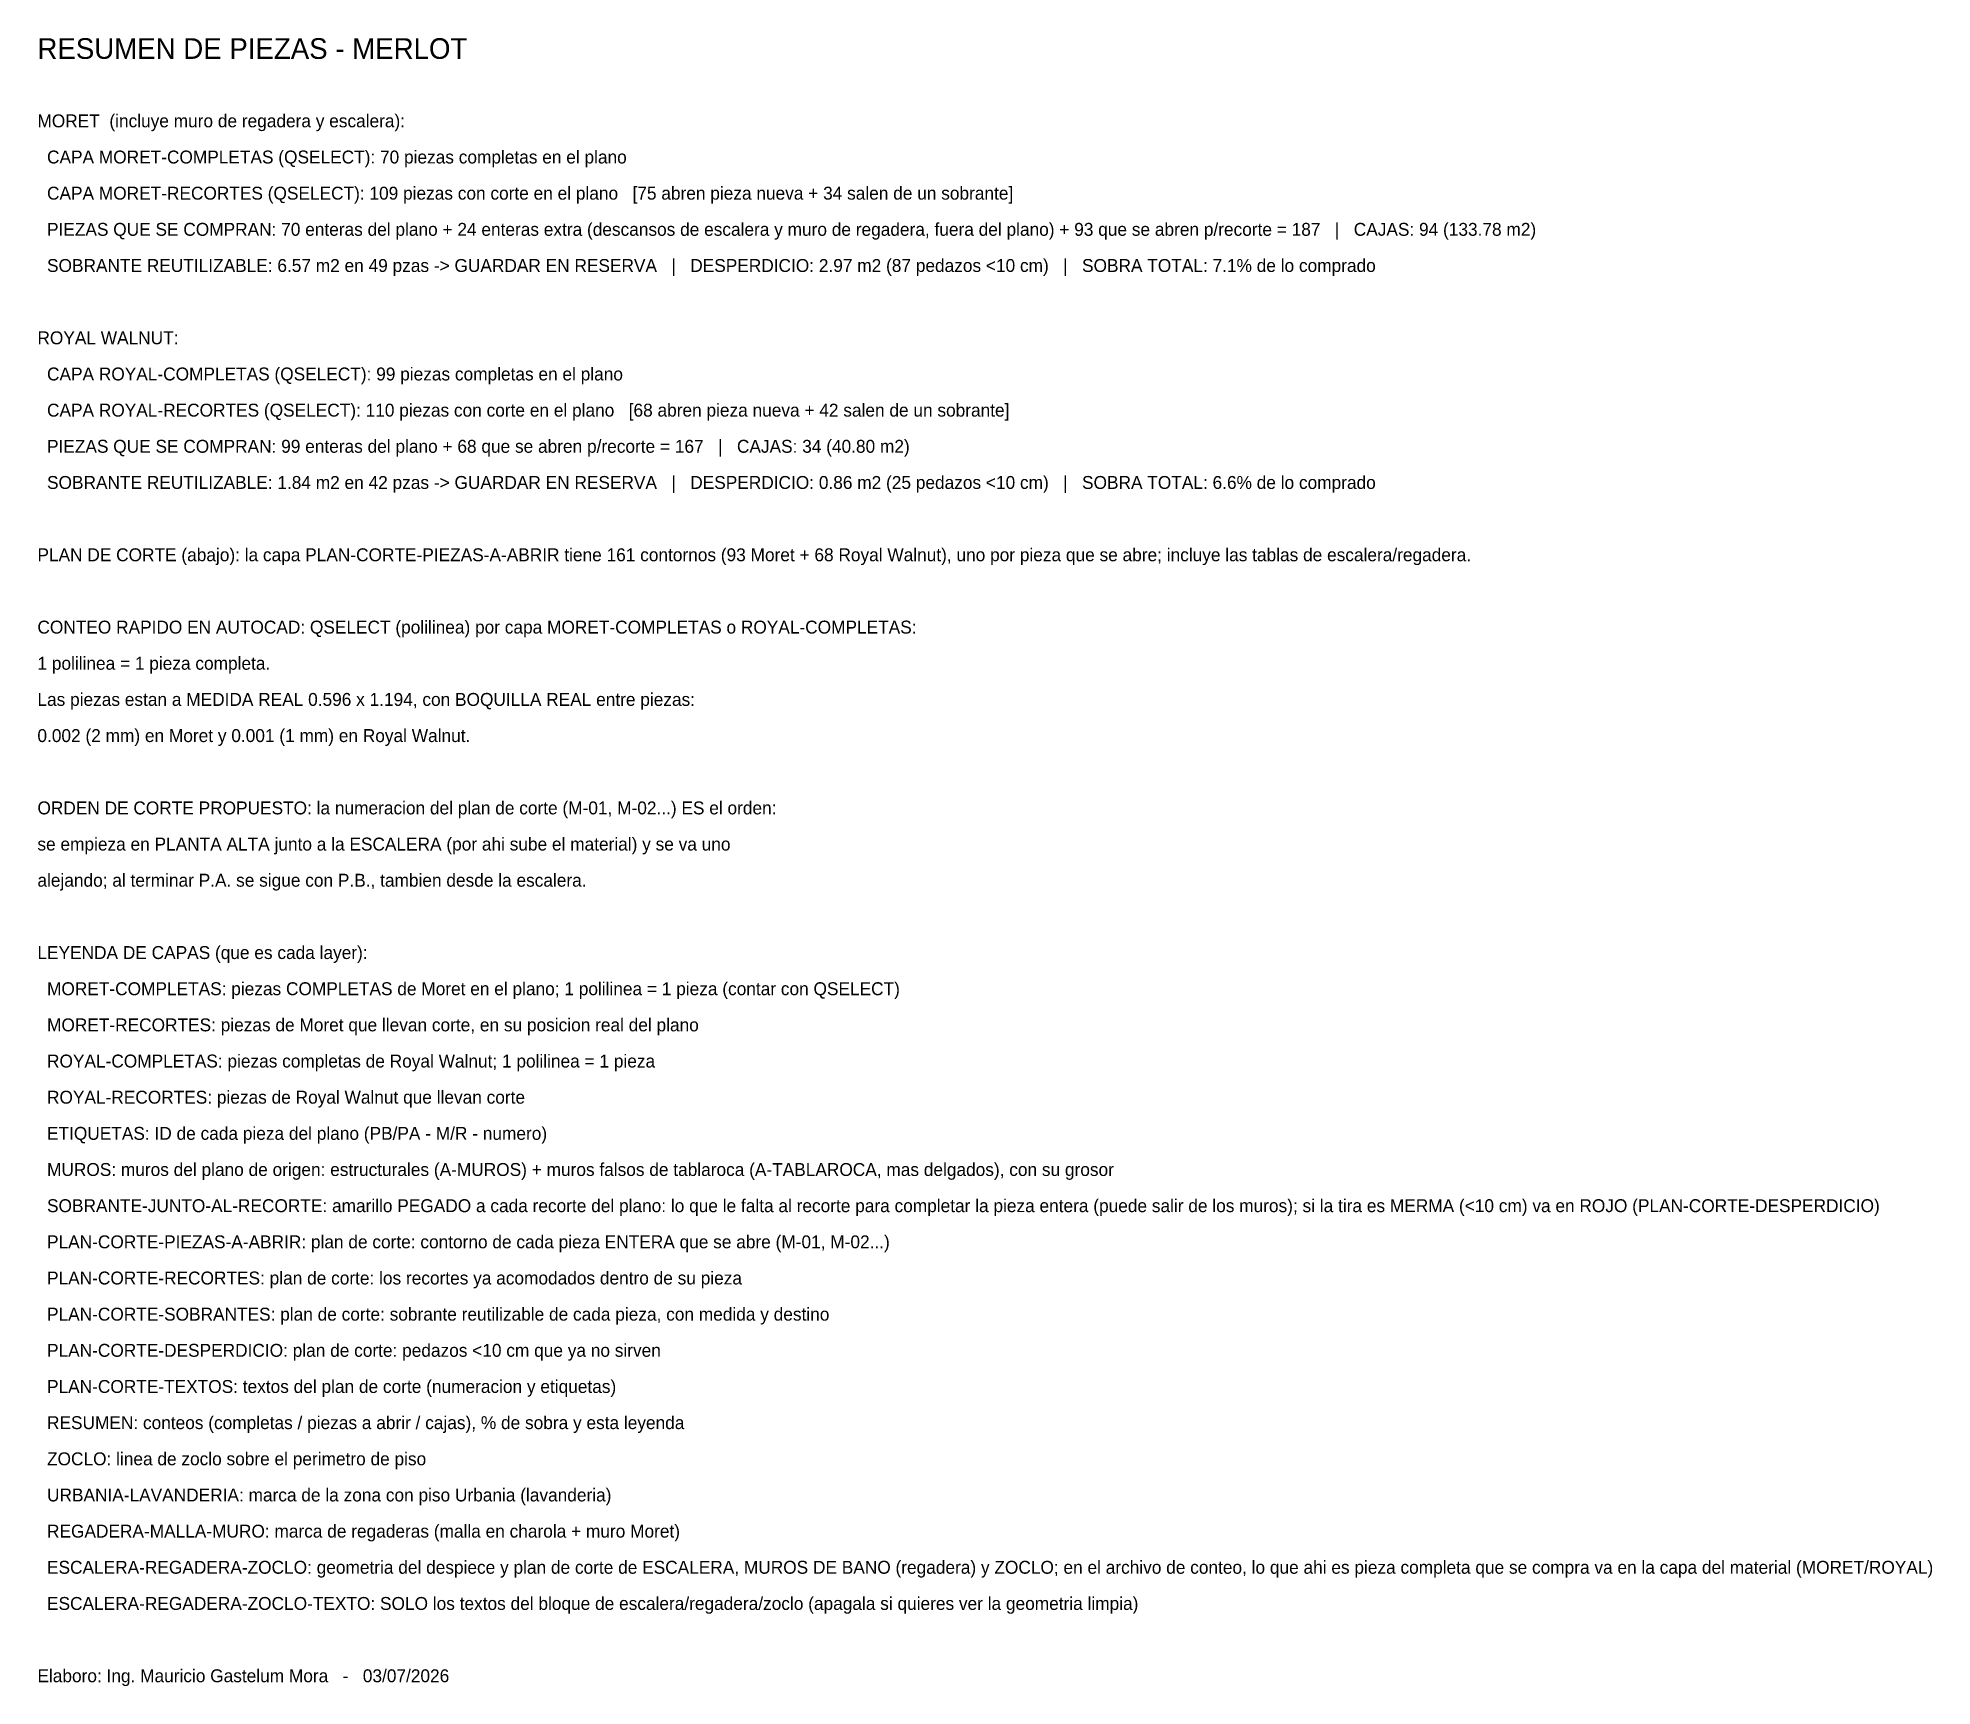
# Model space of a CAD drawing. Header units: metres. Extents: x 305.3 to 390.9, y -184.6 to -119.2.
# Drawn here: x 316.46 to 338.46, y -175.96 to -156.82 of the extents above; entities that cross this region are included whole.
import ezdxf
from ezdxf.enums import TextEntityAlignment as Align

# ---------------------------------------------------------------- set-up
doc = ezdxf.new("R2010")
doc.units = ezdxf.units.M
doc.layers.add('RESUMEN', color=5, linetype='Continuous')

msp = doc.modelspace()

# ---------------------------------------------------------------- texts
at = {"layer": 'RESUMEN'}
for s, height, p in [('RESUMEN DE PIEZAS - MERLOT', 0.24, (316.459, -156.944)), ('MORET  (incluye muro de regadera y escalera):', 0.15, (316.459, -157.784)), ('  CAPA MORET-COMPLETAS (QSELECT): 70 piezas completas en el plano', 0.15, (316.459, -158.204)), ('  CAPA MORET-RECORTES (QSELECT): 109 piezas con corte en el plano   [75 abren pieza nueva + 34 salen de un sobrante]', 0.15, (316.459, -158.624)), ('  PIEZAS QUE SE COMPRAN: 70 enteras del plano + 24 enteras extra (descansos de escalera y muro de regadera, fuera del plano) + 93 que se abren p/recorte = 187   |   CAJAS: 94 (133.78 m2)', 0.15, (316.459, -159.044)), ('  SOBRANTE REUTILIZABLE: 6.57 m2 en 49 pzas -> GUARDAR EN RESERVA   |   DESPERDICIO: 2.97 m2 (87 pedazos <10 cm)   |   SOBRA TOTAL: 7.1% de lo comprado', 0.15, (316.459, -159.464)), ('ROYAL WALNUT:', 0.15, (316.459, -160.304)), ('  CAPA ROYAL-COMPLETAS (QSELECT): 99 piezas completas en el plano', 0.15, (316.459, -160.724)), ('  CAPA ROYAL-RECORTES (QSELECT): 110 piezas con corte en el plano   [68 abren pieza nueva + 42 salen de un sobrante]', 0.15, (316.459, -161.144)), ('  PIEZAS QUE SE COMPRAN: 99 enteras del plano + 68 que se abren p/recorte = 167   |   CAJAS: 34 (40.80 m2)', 0.15, (316.459, -161.564)), ('  SOBRANTE REUTILIZABLE: 1.84 m2 en 42 pzas -> GUARDAR EN RESERVA   |   DESPERDICIO: 0.86 m2 (25 pedazos <10 cm)   |   SOBRA TOTAL: 6.6% de lo comprado', 0.15, (316.459, -161.984)), ('PLAN DE CORTE (abajo): la capa PLAN-CORTE-PIEZAS-A-ABRIR tiene 161 contornos (93 Moret + 68 Royal Walnut), uno por pieza que se abre; incluye las tablas de escalera/regadera.', 0.15, (316.459, -162.824)), ('CONTEO RAPIDO EN AUTOCAD: QSELECT (polilinea) por capa MORET-COMPLETAS o ROYAL-COMPLETAS:', 0.15, (316.459, -163.664)), ('1 polilinea = 1 pieza completa.', 0.15, (316.459, -164.084)), ('Las piezas estan a MEDIDA REAL 0.596 x 1.194, con BOQUILLA REAL entre piezas:', 0.15, (316.459, -164.504)), ('0.002 (2 mm) en Moret y 0.001 (1 mm) en Royal Walnut.', 0.15, (316.459, -164.924)), ('ORDEN DE CORTE PROPUESTO: la numeracion del plan de corte (M-01, M-02...) ES el orden:', 0.15, (316.459, -165.764)), ('se empieza en PLANTA ALTA junto a la ESCALERA (por ahi sube el material) y se va uno', 0.15, (316.459, -166.184)), ('alejando; al terminar P.A. se sigue con P.B., tambien desde la escalera.', 0.15, (316.459, -166.604)), ('LEYENDA DE CAPAS (que es cada layer):', 0.15, (316.459, -167.444)), ('  MORET-COMPLETAS: piezas COMPLETAS de Moret en el plano; 1 polilinea = 1 pieza (contar con QSELECT)', 0.15, (316.459, -167.864)), ('  MORET-RECORTES: piezas de Moret que llevan corte, en su posicion real del plano', 0.15, (316.459, -168.284)), ('  ROYAL-COMPLETAS: piezas completas de Royal Walnut; 1 polilinea = 1 pieza', 0.15, (316.459, -168.704)), ('  ROYAL-RECORTES: piezas de Royal Walnut que llevan corte', 0.15, (316.459, -169.124)), ('  ETIQUETAS: ID de cada pieza del plano (PB/PA - M/R - numero)', 0.15, (316.459, -169.544)), ('  MUROS: muros del plano de origen: estructurales (A-MUROS) + muros falsos de tablaroca (A-TABLAROCA, mas delgados), con su grosor', 0.15, (316.459, -169.964)), ('  SOBRANTE-JUNTO-AL-RECORTE: amarillo PEGADO a cada recorte del plano: lo que le falta al recorte para completar la pieza entera (puede salir de los muros); si la tira es MERMA (<10 cm) va en ROJO (PLAN-CORTE-DESPERDICIO)', 0.15, (316.459, -170.384)), ('  PLAN-CORTE-PIEZAS-A-ABRIR: plan de corte: contorno de cada pieza ENTERA que se abre (M-01, M-02...)', 0.15, (316.459, -170.804)), ('  PLAN-CORTE-RECORTES: plan de corte: los recortes ya acomodados dentro de su pieza', 0.15, (316.459, -171.224)), ('  PLAN-CORTE-SOBRANTES: plan de corte: sobrante reutilizable de cada pieza, con medida y destino', 0.15, (316.459, -171.644)), ('  PLAN-CORTE-DESPERDICIO: plan de corte: pedazos <10 cm que ya no sirven', 0.15, (316.459, -172.064)), ('  PLAN-CORTE-TEXTOS: textos del plan de corte (numeracion y etiquetas)', 0.15, (316.459, -172.484)), ('  RESUMEN: conteos (completas / piezas a abrir / cajas), % de sobra y esta leyenda', 0.15, (316.459, -172.904)), ('  ZOCLO: linea de zoclo sobre el perimetro de piso', 0.15, (316.459, -173.324)), ('  URBANIA-LAVANDERIA: marca de la zona con piso Urbania (lavanderia)', 0.15, (316.459, -173.744)), ('  REGADERA-MALLA-MURO: marca de regaderas (malla en charola + muro Moret)', 0.15, (316.459, -174.164)), ('  ESCALERA-REGADERA-ZOCLO: geometria del despiece y plan de corte de ESCALERA, MUROS DE BANO (regadera) y ZOCLO; en el archivo de conteo, lo que ahi es pieza completa que se compra va en la capa del material (MORET/ROYAL)', 0.15, (316.459, -174.584)), ('  ESCALERA-REGADERA-ZOCLO-TEXTO: SOLO los textos del bloque de escalera/regadera/zoclo (apagala si quieres ver la geometria limpia)', 0.15, (316.459, -175.004)), ('Elaboro: Ing. Mauricio Gastelum Mora   -   03/07/2026', 0.15, (316.459, -175.844))]:
    msp.add_text(s, height=height, dxfattribs=at).set_placement(p, align=Align.MIDDLE_LEFT)

doc.saveas('drawing.dxf')
